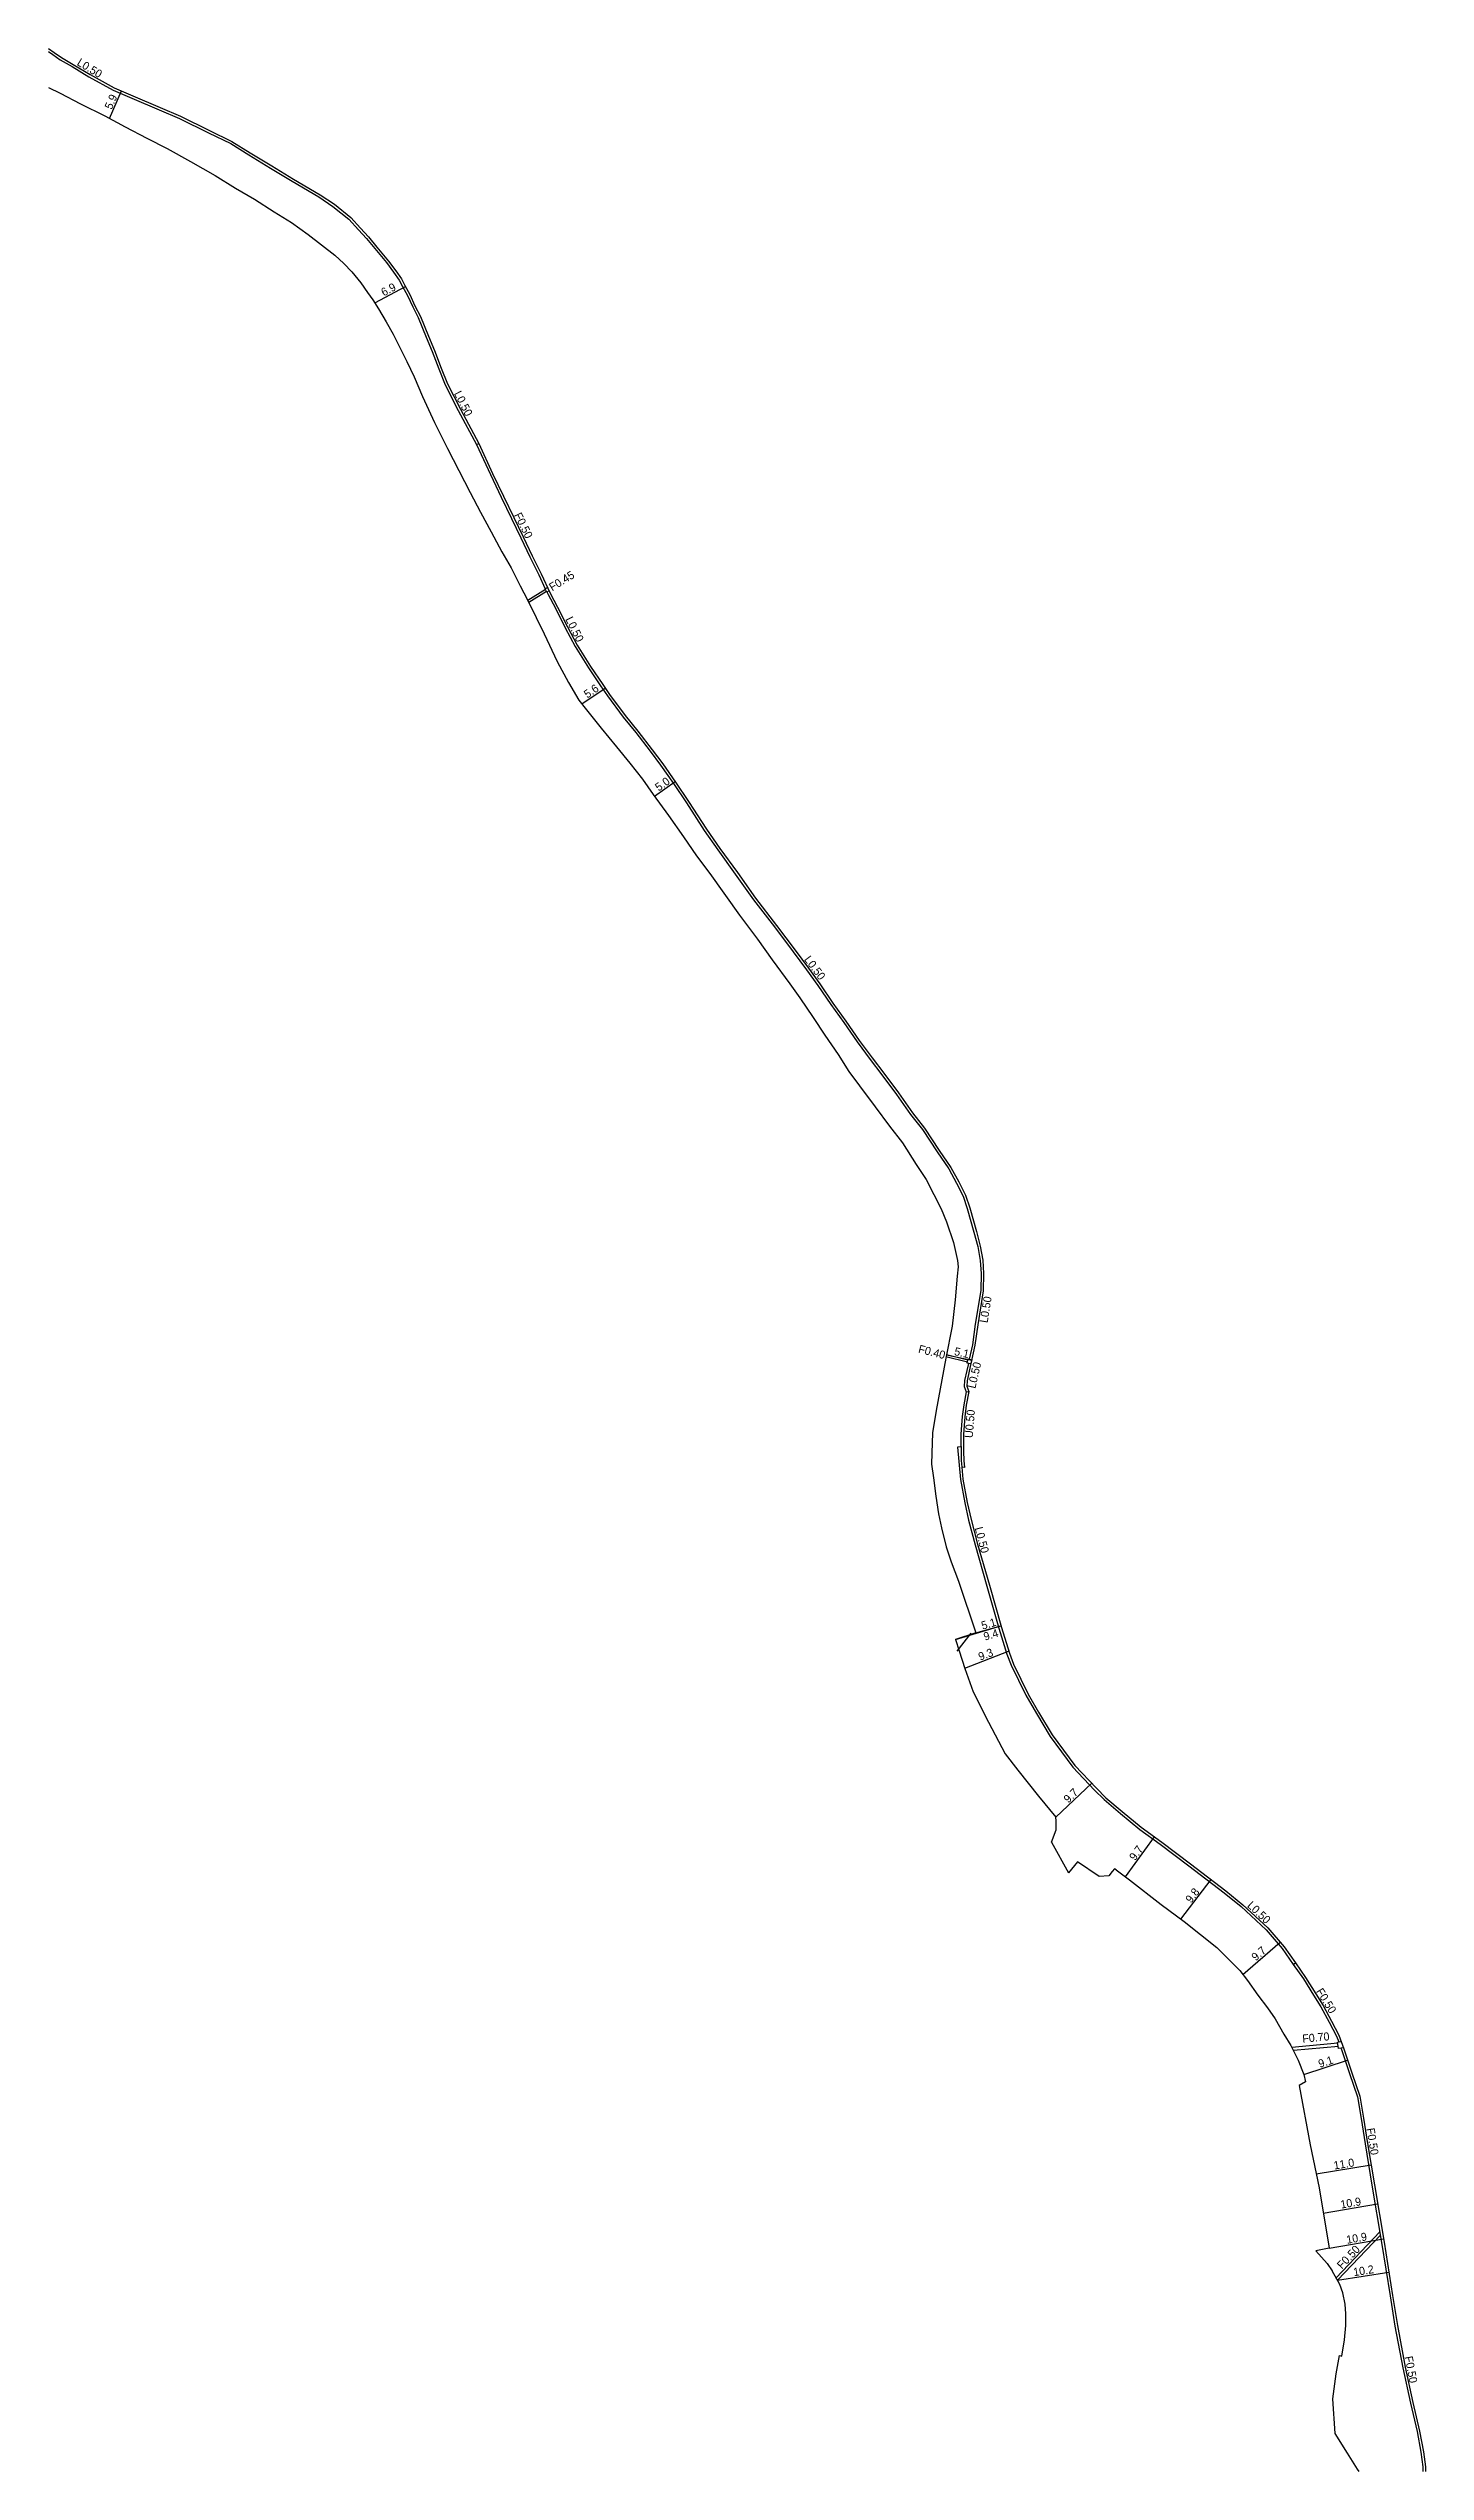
# Model space of a CAD drawing. Header units: metres. Extents: x -24000 to -20000, y -93000 to -89999.
# Drawn here: x -21600 to -21328.6, y -93000 to -92522.4 of the extents above; entities that cross this region are included whole.
import ezdxf

# ---------------------------------------------------------------- set-up
doc = ezdxf.new("R2010")
doc.units = ezdxf.units.M
doc.header["$LTSCALE"] = 2.5
for name, color, linetype in [('側溝・桝', 7, 'Continuous'), ('幅員', 7, 'Continuous'), ('歩道・分離帯・安全施設', 7, 'Continuous'), ('道路', 7, 'Continuous')]:
    doc.layers.add(name, color=color, linetype=linetype)
doc.styles.get("Standard").update_dxf_attribs({"font": ''})
doc.styles.get('Standard').set_extended_font_data('@MS PGothic')

msp = doc.modelspace()

# ---------------------------------------------------------------- texts
at = {"layer": '側溝・桝'}
for s, rotation, p in [('L0.50', 328.9162, (-21594.53, -92525.59)), ('L0.50', 296.9438, (-21520.13, -92590.39)), ('F0.50', 296.2779, (-21508.28, -92614.35)), ('F0.45', 31.7044, (-21500.71, -92629.42)), ('L0.50', 296.5786, (-21498.18, -92634.88)), ('L0.50', 306.72, (-21451.16, -92701.98)), ('L0.50', 80.884, (-21414.92, -92773.68)), ('F0.40', 345.669, (-21428.68, -92779.43)), ('L0.50', 76.8205, (-21417.33, -92786.63)), ('U0.50', 85.3126, (-21417.85, -92796.33)), ('L0.50', 284.6961, (-21417.47, -92814.04)), ('L0.50', 316.9098, (-21363.88, -92888.59)), ('F0.50', 301.8979, (-21350.25, -92905.35)), ('F0.70', 5.2519, (-21352.81, -92915.48)), ('F0.50', 279.0261, (-21340.23, -92932.41)), ('F0.50', 46.2887, (-21345.07, -92960.22)), ('F0.50', 280.6452, (-21332.73, -92977.4))]:
    msp.add_text(s, height=1.6, rotation=rotation, dxfattribs=at).set_placement(p)
at = {"layer": '幅員'}
for s, rotation, p in [('5.9', 66.814, (-21587.53, -92534.54)), ('6.9', 28.0222, (-21533.91, -92571.29)), ('5.6', 34.2141, (-21493.79, -92650.54)), ('5.0', 35.1719, (-21479.73, -92668.88)), ('5.1', 347.7407, (-21421.59, -92779.93)), ('5.1', 15.8783, (-21415.89, -92834.07)), ('9.3', 20.8171, (-21416.37, -92840.2)), ('9.4', 16.674, (-21415.43, -92836.24)), ('9.7', 43.4536, (-21399.01, -92868.35)), ('9.7', 54.0101, (-21385.84, -92879.72)), ('9.8', 52.6914, (-21374.8, -92888.08)), ('9.7', 41.0039, (-21362.05, -92899.46)), ('9.1', 18.2892, (-21349.42, -92920.45)), ('11.0', 9.2928, (-21346.57, -92940.49)), ('10.9', 9.6305, (-21345.22, -92948.18)), ('10.9', 9.6305, (-21344.06, -92955.12)), ('10.2', 8.9865, (-21342.71, -92961.51))]:
    msp.add_text(s, height=1.6, rotation=rotation, dxfattribs=at).set_placement(p)

# ---------------------------------------------------------------- linework, layer by layer
at = {"layer": '側溝・桝'}
for points in [[(-21600, -92522.99), (-21599.15, -92523.58), (-21597.68, -92524.62), (-21595.36, -92525.96), (-21592.06, -92527.96), (-21587.24, -92530.61), (-21583.56, -92532.18), (-21578.17, -92534.46), (-21574.2, -92536.21), (-21568.46, -92539.01), (-21564.09, -92541.14), (-21560.48, -92543.38)], [(-21560.48, -92543.38), (-21556.27, -92545.96), (-21551.96, -92548.55), (-21546.74, -92551.66), (-21543.93, -92553.52), (-21540.79, -92556.05), (-21538.89, -92558.14), (-21537.29, -92559.86), (-21535.68, -92561.84), (-21533.38, -92564.6), (-21531.97, -92566.51), (-21530.88, -92568.05), (-21530.2, -92569.33)], [(-21530.2, -92569.33), (-21529.25, -92571.11), (-21528.21, -92573.33), (-21527.14, -92575.41), (-21525.59, -92579.27), (-21524.39, -92582.09), (-21523.08, -92585.57), (-21521.83, -92588.69), (-21519.26, -92593.74), (-21515.64, -92600.46)], [(-21515.64, -92600.46), (-21512.91, -92606.37), (-21510.8, -92610.82), (-21508.76, -92615.07), (-21506.89, -92618.86), (-21505.1, -92622.6), (-21503.37, -92626.17), (-21502.08, -92628.87)], [(-21501.78, -92629.51), (-21501.54, -92630), (-21500.09, -92632.73), (-21498.15, -92636.62), (-21496.21, -92640.27), (-21493.59, -92644.47), (-21491.17, -92648.02), (-21489.83, -92649.99)], [(-21489.83, -92649.99), (-21486.74, -92654.17), (-21484.27, -92657.25), (-21481.4, -92660.93), (-21479.35, -92663.69), (-21476.81, -92667.29), (-21474.27, -92671.09), (-21470.75, -92676.53), (-21468.11, -92680.37), (-21464.63, -92685.13), (-21461.04, -92690.19), (-21456.93, -92695.54), (-21453.26, -92700.42), (-21450.61, -92703.98), (-21448.38, -92707.06), (-21445.8, -92710.83), (-21443.23, -92714.38), (-21440.59, -92718.22), (-21438.03, -92721.65), (-21435.77, -92724.67), (-21432.86, -92728.56), (-21430.09, -92732.51), (-21427.76, -92735.48), (-21424.84, -92739.9), (-21422.57, -92743.2), (-21421.05, -92746.04), (-21419.72, -92748.62), (-21418.92, -92751.06), (-21417.61, -92755.68), (-21416.83, -92758.56), (-21416.38, -92761.28), (-21416.19, -92763.87), (-21416.26, -92767.2), (-21417.33, -92773.87), (-21417.91, -92777.92), (-21418.52, -92780.76)], [(-21419.46, -92784.94), (-21419.54, -92786.16), (-21419.12, -92787.19)], [(-21418.7, -92781.57), (-21419.01, -92782.99), (-21419.46, -92784.94)], [(-21419.12, -92787.19), (-21419.6, -92789.72), (-21419.91, -92792.03), (-21420.05, -92793.76), (-21420.18, -92795.55), (-21420.18, -92796.92), (-21420.15, -92798.93), (-21420.09, -92800.74), (-21419.98, -92802.06)], [(-21420.16, -92798.03), (-21420.84, -92798.08), (-21420.26, -92804.44), (-21419.43, -92809.07), (-21418.66, -92812.45), (-21417.38, -92817.35), (-21415.03, -92825.46), (-21412.67, -92833.76)], [(-21412.67, -92833.76), (-21411.1, -92838.87), (-21410.27, -92841.05), (-21407.37, -92846.99), (-21405.29, -92850.6), (-21402.59, -92855.1), (-21398.12, -92861.14), (-21393.84, -92865.67)], [(-21393.83, -92865.68), (-21391.94, -92867.56), (-21388.73, -92870.31), (-21384.93, -92873.42), (-21380.87, -92876.37), (-21375.22, -92880.61), (-21368.26, -92885.91), (-21364.91, -92888.65), (-21360.04, -92893.21)], [(-21360.04, -92893.21), (-21356.84, -92896.89), (-21354.66, -92900.03)], [(-21354.66, -92900.03), (-21352.66, -92902.91), (-21350.66, -92906.11), (-21349.22, -92908.38), (-21347.57, -92911.44), (-21346.12, -92914.18), (-21345.71, -92915.32)], [(-21345.28, -92916.53), (-21345.17, -92916.84), (-21343.61, -92921.56), (-21342.04, -92926.11), (-21341.3, -92930.44), (-21340.52, -92935.4), (-21339.18, -92943.57), (-21337.26, -92954.86), (-21335.6, -92965.35), (-21334.64, -92971.32), (-21333.09, -92979.55), (-21331.59, -92986.51), (-21330.26, -92992.14), (-21329.51, -92996.2), (-21329.13, -92999.08), (-21329.1, -93000)]]:
    msp.add_lwpolyline(points, dxfattribs=at)
at = {"layer": '側溝・桝', "ltscale": 0.5, "flags": 128}
for points in [[(-21515.64, -92600.46), (-21515.19, -92600.23)], [(-21502.06, -92629.01), (-21505.54, -92631.17)], [(-21501.86, -92629.43), (-21505.34, -92631.58)], [(-21418.87, -92781.36), (-21423.12, -92780.29)], [(-21418.78, -92780.96), (-21423.04, -92779.87)], [(-21419.12, -92787.19), (-21418.6, -92787.14)], [(-21354.66, -92900.03), (-21354.25, -92899.74)], [(-21354.96, -92916.36), (-21345.89, -92915.53)], [(-21345.78, -92916.23), (-21354.63, -92917.01)], [(-21344.77, -92916.47), (-21345.73, -92916.59), (-21345.92, -92915.35), (-21345.21, -92915.25)], [(-21346.22, -92961.8), (-21337.62, -92952.78)], [(-21337.5, -92953.44), (-21345.95, -92962.27)]]:
    msp.add_lwpolyline(points, dxfattribs=at)
for points in [[(-21501.32, -92629.3), (-21501.81, -92629.53), (-21502.12, -92628.88), (-21501.64, -92628.64)], [(-21418.04, -92780.89), (-21418.2, -92781.65), (-21418.91, -92781.53), (-21418.72, -92780.7)]]:
    msp.add_lwpolyline(points, close=True, dxfattribs=at)
at = {"layer": '幅員', "flags": 128}
for points in [[(-21587.96, -92536.17), (-21585.63, -92530.75)], [(-21535.69, -92572.52), (-21529.65, -92569.31)], [(-21494.91, -92651.6), (-21490.27, -92648.45)], [(-21480.56, -92669.77), (-21476.48, -92666.89)], [(-21423.04, -92779.87), (-21418.05, -92780.96)], [(-21421.24, -92835.98), (-21412.28, -92833.3)], [(-21417.21, -92834.7), (-21412.28, -92833.3)], [(-21419.41, -92841.62), (-21410.76, -92838.33)], [(-21401.43, -92870.99), (-21394.4, -92864.34)], [(-21387.76, -92882.78), (-21382.04, -92874.9)], [(-21376.8, -92891.11), (-21370.85, -92883.31)], [(-21364.59, -92902), (-21357.27, -92895.64)], [(-21352.59, -92921.76), (-21343.96, -92918.91)], [(-21350.15, -92941.33), (-21339.33, -92939.56)], [(-21348.77, -92949.04), (-21338.05, -92947.22)], [(-21347.62, -92955.97), (-21336.88, -92954.15)], [(-21345.95, -92962.27), (-21335.84, -92960.67)]]:
    msp.add_lwpolyline(points, dxfattribs=at)
at = {"layer": '歩道・分離帯・安全施設', "ltscale": 0.5, "flags": 128}
msp.add_lwpolyline([(-21418.21, -92834.73), (-21420.97, -92838.29)], dxfattribs=at)
at = {"layer": '道路'}
for points in [[(-21600, -92522.39), (-21599.98, -92522.4), (-21598.87, -92523.17), (-21597.41, -92524.2), (-21595.11, -92525.53), (-21591.81, -92527.52), (-21587.02, -92530.16), (-21583.37, -92531.72), (-21577.97, -92534), (-21573.99, -92535.76), (-21568.24, -92538.57), (-21563.85, -92540.7), (-21560.22, -92542.95)], [(-21600, -92530.06), (-21597.68, -92531.19), (-21593.7, -92533.32), (-21588.92, -92535.64), (-21584.86, -92537.87), (-21580.62, -92540.05), (-21576.61, -92542.13), (-21572.03, -92544.67), (-21567.15, -92547.45), (-21563.16, -92549.93), (-21559.39, -92552.12), (-21555.53, -92554.56), (-21552.13, -92556.67), (-21548.81, -92559.05), (-21546.17, -92561.07), (-21543.59, -92563.11), (-21541.82, -92564.77), (-21540.24, -92566.42), (-21538.46, -92568.58), (-21537.15, -92570.5), (-21536.08, -92571.93), (-21534.93, -92573.69), (-21533.46, -92576.25), (-21532.07, -92578.69), (-21530.63, -92581.59), (-21529.39, -92584.07), (-21527.92, -92587.09), (-21526.28, -92590.98), (-21523.95, -92596.11), (-21521.34, -92601.25), (-21516.91, -92609.91), (-21514.88, -92613.81), (-21512.72, -92617.68), (-21510.65, -92621.6), (-21508.83, -92624.79), (-21507.01, -92628.31), (-21505.59, -92631.08), (-21503.89, -92634.57), (-21502.29, -92637.76), (-21499.71, -92643.22), (-21497.5, -92647.36), (-21495.5, -92650.84), (-21494.24, -92652.45), (-21491.08, -92656.38), (-21488.05, -92660.07), (-21485.4, -92663.29), (-21482.91, -92666.45), (-21480.8, -92669.45), (-21477.82, -92673.59), (-21474.83, -92677.81), (-21472.25, -92681.52), (-21469.67, -92685.02), (-21463.81, -92693.22), (-21460.28, -92697.95), (-21457.39, -92702.06), (-21453.89, -92706.78), (-21451.94, -92709.55), (-21449.26, -92713.4), (-21446.97, -92716.88), (-21444.36, -92720.69), (-21442.24, -92724.01), (-21440.15, -92726.87), (-21437.06, -92730.99), (-21434.22, -92734.81), (-21431.71, -92738.08), (-21429.01, -92742.35), (-21426.99, -92745.35), (-21425.49, -92748.26), (-21424.07, -92751.09), (-21423.04, -92753.65), (-21421.64, -92757.74), (-21420.85, -92761.3), (-21420.74, -92762.51), (-21420.93, -92764.35), (-21421.32, -92769.06), (-21421.92, -92774.25), (-21423.17, -92780.53), (-21425.03, -92790.85), (-21425.75, -92795.23), (-21425.92, -92799.28), (-21425.95, -92801.42), (-21425.58, -92804.11), (-21425.08, -92807.75), (-21424.6, -92811.2), (-21424, -92813.97), (-21423.07, -92817.7), (-21422.09, -92820.71), (-21420.65, -92824.5), (-21417.21, -92834.7)], [(-21560.22, -92542.95), (-21556.01, -92545.53), (-21551.71, -92548.12), (-21546.48, -92551.23), (-21543.63, -92553.11), (-21540.44, -92555.69), (-21538.52, -92557.8), (-21536.91, -92559.53), (-21535.29, -92561.53), (-21532.99, -92564.29), (-21531.57, -92566.21), (-21530.45, -92567.79), (-21529.76, -92569.09)], [(-21529.76, -92569.09), (-21528.81, -92570.88), (-21527.77, -92573.11), (-21526.68, -92575.2), (-21525.13, -92579.08), (-21523.93, -92581.9), (-21522.61, -92585.39), (-21521.37, -92588.49), (-21518.82, -92593.51), (-21515.19, -92600.23), (-21512.46, -92606.16), (-21510.35, -92610.61), (-21508.31, -92614.85), (-21506.44, -92618.64), (-21504.65, -92622.38), (-21502.92, -92625.95), (-21501.09, -92629.78), (-21499.65, -92632.5), (-21497.7, -92636.39), (-21495.78, -92640.02), (-21493.18, -92644.2), (-21490.76, -92647.74), (-21489.42, -92649.7)], [(-21489.42, -92649.7), (-21486.34, -92653.86), (-21483.87, -92656.94), (-21481, -92660.63), (-21478.94, -92663.4), (-21476.4, -92667.01), (-21473.86, -92670.82), (-21470.33, -92676.25), (-21467.7, -92680.09), (-21464.22, -92684.84), (-21460.64, -92689.89), (-21456.53, -92695.24), (-21452.86, -92700.12), (-21450.2, -92703.68), (-21447.97, -92706.77), (-21445.39, -92710.54), (-21442.82, -92714.09), (-21440.19, -92717.93), (-21437.63, -92721.35), (-21435.37, -92724.37), (-21432.46, -92728.27), (-21429.69, -92732.21), (-21427.35, -92735.18), (-21424.43, -92739.62), (-21422.14, -92742.94), (-21420.6, -92745.8), (-21419.26, -92748.43), (-21418.44, -92750.91), (-21417.13, -92755.55), (-21416.35, -92758.45), (-21415.88, -92761.22), (-21415.69, -92763.85), (-21415.76, -92767.24), (-21416.83, -92773.95), (-21417.41, -92778.01), (-21418.52, -92783.1), (-21418.96, -92784.98)], [(-21418.96, -92784.98), (-21419.03, -92786.08), (-21418.6, -92787.14), (-21419.11, -92789.8), (-21419.41, -92792.09), (-21419.55, -92793.79), (-21419.68, -92795.57), (-21419.68, -92796.92), (-21419.65, -92798.92), (-21419.59, -92800.71), (-21419.48, -92802.09), (-21419.98, -92802.06), (-21419.76, -92804.37), (-21418.94, -92808.97), (-21418.18, -92812.33), (-21416.9, -92817.22), (-21414.55, -92825.32), (-21412.18, -92833.62)], [(-21417.21, -92834.7), (-21421.24, -92835.98), (-21420.49, -92838.24), (-21419.37, -92841.74), (-21417.73, -92846.31), (-21414.76, -92852.31), (-21411.46, -92858.55), (-21408.98, -92861.76), (-21404.89, -92866.88), (-21401.43, -92870.99)], [(-21412.18, -92833.62), (-21410.62, -92838.7), (-21409.81, -92840.85), (-21406.93, -92846.76), (-21404.86, -92850.35), (-21402.17, -92854.82), (-21397.74, -92860.82), (-21393.47, -92865.32)], [(-21393.47, -92865.32), (-21391.6, -92867.19), (-21388.41, -92869.93), (-21384.63, -92873.02), (-21380.58, -92875.97), (-21374.92, -92880.21), (-21367.95, -92885.52), (-21364.58, -92888.27), (-21359.7, -92892.85)], [(-21401.41, -92871.76), (-21401.43, -92870.99)], [(-21402.3, -92875.92), (-21398.96, -92881.97)], [(-21401.38, -92873.51), (-21401.41, -92871.76)], [(-21397.19, -92879.84), (-21398.96, -92881.97)], [(-21389.93, -92881.18), (-21390.37, -92881.72)], [(-21389.56, -92881.43), (-21389.93, -92881.18)], [(-21389.56, -92881.43), (-21386.95, -92883.38), (-21380.69, -92888.22), (-21376.19, -92891.57), (-21369.7, -92896.68), (-21365.17, -92901.27)], [(-21359.7, -92892.85), (-21356.44, -92896.59), (-21354.25, -92899.74), (-21352.24, -92902.63), (-21350.24, -92905.85), (-21348.79, -92908.13), (-21347.13, -92911.2), (-21345.66, -92913.97), (-21344.7, -92916.68), (-21343.14, -92921.4), (-21341.56, -92925.99), (-21340.81, -92930.35), (-21340.02, -92935.32), (-21338.69, -92943.48), (-21336.77, -92954.78), (-21335.11, -92965.27), (-21334.15, -92971.23), (-21332.6, -92979.45), (-21331.1, -92986.4), (-21329.77, -92992.03), (-21329.02, -92996.12), (-21328.63, -92999.04), (-21328.6, -93000)], [(-21365.17, -92901.27), (-21363.67, -92903.19), (-21361.62, -92906.11), (-21359.76, -92908.61)], [(-21359.76, -92908.61), (-21358.26, -92910.8), (-21356.52, -92913.82), (-21355.14, -92916.01), (-21353.67, -92918.92), (-21352.59, -92921.76), (-21352.23, -92923.17), (-21353.49, -92923.89), (-21351.31, -92935.59), (-21349.59, -92944.11), (-21347.62, -92955.97), (-21350.23, -92956.47), (-21348, -92959), (-21346.98, -92960.47)], [(-21341.71, -93000), (-21341.99, -92999.51), (-21343.97, -92996.35), (-21346.42, -92992.47), (-21346.86, -92985.65), (-21346.19, -92980.72), (-21345.56, -92977.11), (-21345.08, -92977.25), (-21344.54, -92974.06), (-21344.31, -92971.19), (-21344.28, -92968.93), (-21344.47, -92967.02), (-21344.89, -92964.76), (-21345.46, -92963.14), (-21346.98, -92960.47)]]:
    msp.add_lwpolyline(points, dxfattribs=at)
at = {"layer": '道路', "flags": 128}
for points in [[(-21402.3, -92875.92), (-21401.38, -92873.51)], [(-21390.37, -92881.72), (-21391.04, -92882.55), (-21392.95, -92882.71), (-21397.19, -92879.84)]]:
    msp.add_lwpolyline(points, dxfattribs=at)

msp.set_redraw_order([(e.dxf.handle, doc.entitydb.next_handle()) for e in msp.query("TEXT MTEXT ATTDEF DIMENSION ARC_DIMENSION")])  # texts and dimensions are drawn at this point

doc.saveas('drawing.dxf')
